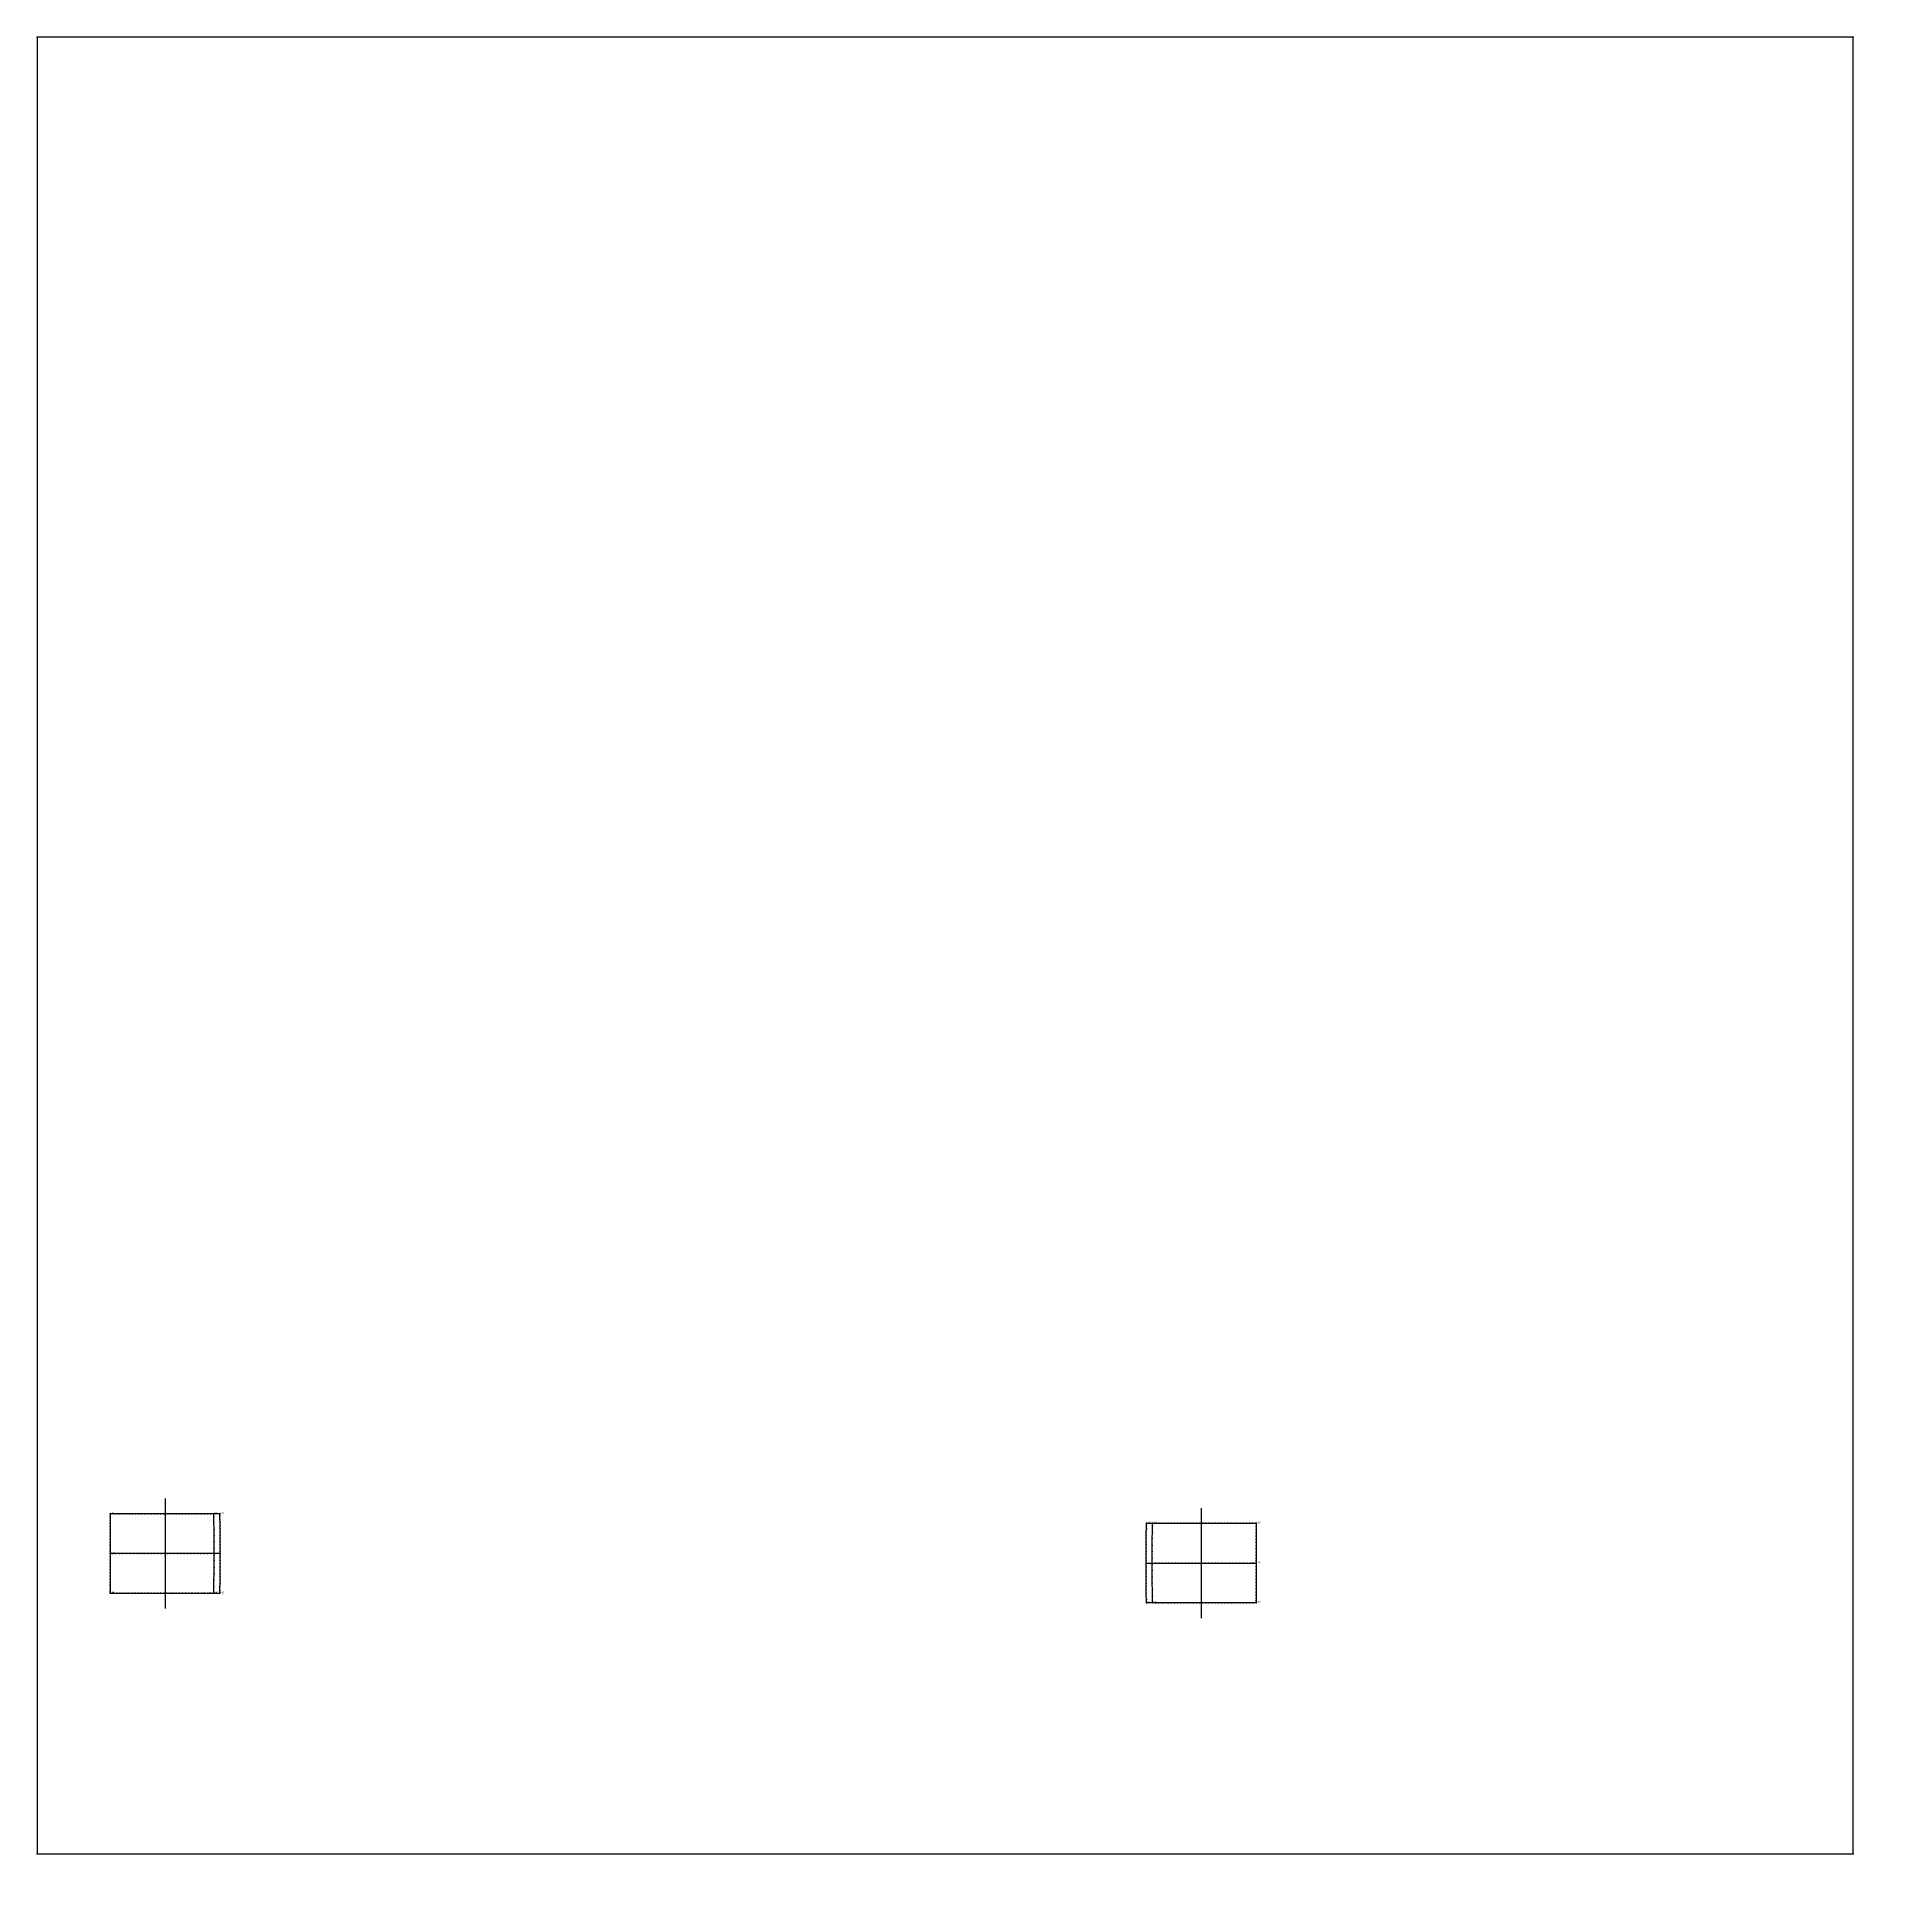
# Model space of a CAD drawing. Extents: x -115 to 188, y 0 to 491.
# Drawn here: x -115.1 to 187.9, y 187.2 to 491 of the extents above; entities that cross this region are included whole.
import ezdxf

# ---------------------------------------------------------------- set-up
doc = ezdxf.new("R2010")
doc.units = 0

# ---------------------------------------------------------------- blocks, each defined once
blk = doc.blocks.new('BoundingBox_49')
at = {"layer": '1'}
blk.add_lwpolyline([(-115.079544, 193.916321), (182.032059, 193.916321), (182.032059, 491.027893), (-115.079544, 491.027893)], close=True, dxfattribs=at)
at = {"layer": '2'}
for p in [(-115.079544, 491.027893), (182.032059, 491.027893), (-115.079544, 193.916321), (182.032059, 193.916321)]:
    blk.add_point(p, dxfattribs=at)
blk = doc.blocks.new('M2-zuoxiukou_M')
at = {"layer": '1'}
blk.add_lwpolyline([(66.406906, 234.984299), (66.397186, 235.510162), (66.388199, 236.048447), (66.380096, 236.578812), (66.372406, 237.131607), (66.36554, 237.67868), (66.359703, 238.198715), (66.354332, 238.745529), (66.349609, 239.314362), (66.346169, 239.826431), (66.343491, 240.348511), (66.341736, 240.877426), (66.341003, 241.409988), (66.341286, 241.866959), (66.342621, 242.397842), (66.344917, 242.923248), (66.348045, 243.439987), (66.351883, 243.944885), (66.356949, 244.503296), (66.362579, 245.037323), (66.368568, 245.54216), (66.375496, 246.069321), (66.38311, 246.596451), (66.390953, 247.094269), (66.399345, 247.584641), (66.406906, 247.988083), (67.925697, 247.98822), (68.44249, 247.98819), (68.947472, 247.988159), (69.454826, 247.988129), (69.9673, 247.988083), (70.46875, 247.988052), (70.972794, 247.988022), (71.484306, 247.987991), (71.995819, 247.987961), (72.507332, 247.98793), (73.018845, 247.9879), (73.530365, 247.987869), (74.041885, 247.987839), (74.573463, 247.987808), (75.084999, 247.987778), (75.596542, 247.987747), (76.108086, 247.987717), (76.619637, 247.987686), (77.131172, 247.987656), (77.631424, 247.98764), (78.14296, 247.98761), (78.654488, 247.987579), (79.166008, 247.987534), (79.677528, 247.987503), (80.189056, 247.987473), (80.700577, 247.987442), (81.219063, 247.987411), (81.723915, 247.987381), (82.242493, 247.98735), (82.758598, 247.98732), (83.275436, 247.987289), (83.771843, 247.987244), (84.262421, 247.987213), (84.367355, 247.987213), (84.362564, 247.460251), (84.358185, 246.940765), (84.353973, 246.40419), (84.350189, 245.879074), (84.346809, 245.36087), (84.343933, 244.857315), (84.341377, 244.326111), (84.339302, 243.806747), (84.33757, 243.276947), (84.336197, 242.758286), (84.335144, 242.253738), (84.334404, 241.753159), (84.334152, 241.487335), (84.334732, 240.947327), (84.33564, 240.428436), (84.336899, 239.893845), (84.338463, 239.370773), (84.340363, 238.854126), (84.342751, 238.323532), (84.345604, 237.800095), (84.348869, 237.279999), (84.352585, 236.749451), (84.356552, 236.230713), (84.360687, 235.727768), (84.365051, 235.233795), (84.367355, 234.987457), (83.834877, 234.98735), (83.306183, 234.987259), (82.790993, 234.987167), (82.274849, 234.987061), (81.755089, 234.986969), (81.248268, 234.986877), (80.737167, 234.986786), (80.222908, 234.986694), (79.708633, 234.986603), (79.194366, 234.986511), (78.680099, 234.98642), (78.16584, 234.986343), (77.651573, 234.986252), (77.14608, 234.98616), (76.631828, 234.986084), (76.117577, 234.985992), (75.603325, 234.985901), (75.089081, 234.985809), (74.574829, 234.985718), (74.055626, 234.985626), (73.541374, 234.985535), (73.027122, 234.985443), (72.512871, 234.985352), (71.998619, 234.98526), (71.48436, 234.985168), (70.964401, 234.985077), (70.453796, 234.984985), (69.924416, 234.984894), (69.418694, 234.984802), (68.920448, 234.984726), (68.403625, 234.984634), (67.904594, 234.984558)], close=True, dxfattribs=at)
at = {"layer": '2'}
for p in [(66.406906, 247.988083), (67.406906, 247.988251), (84.367355, 247.987213), (84.367355, 247.987213), (66.341049, 241.486313), (84.334152, 241.487335), (84.334152, 241.487335), (84.334152, 241.487335), (66.406906, 234.984299), (67.406906, 234.984467), (67.406906, 234.984467), (84.367355, 234.987457), (84.367355, 234.987457)]:
    blk.add_point(p, dxfattribs=at)
at = {"layer": '3'}
for p in [(66.38311, 246.596451), (66.390953, 247.094269), (66.399345, 247.584641), (67.382118, 246.530212), (67.398117, 247.515182), (67.925697, 247.98822), (68.44249, 247.98819), (68.44249, 247.98819), (68.947472, 247.988159), (69.454826, 247.988129), (69.474396, 247.988113), (69.9673, 247.988083), (70.46875, 247.988052), (70.500481, 247.988052), (70.972794, 247.988022), (71.484306, 247.987991), (71.53759, 247.987991), (71.995819, 247.987961), (72.507332, 247.98793), (72.560616, 247.98793), (73.018845, 247.9879), (73.530365, 247.987869), (73.583649, 247.987869), (74.041885, 247.987839), (74.573463, 247.987808), (74.605438, 247.987808), (75.084999, 247.987778), (75.596542, 247.987747), (75.628517, 247.987747), (76.108086, 247.987717), (76.619637, 247.987686), (76.651604, 247.987686), (77.131172, 247.987656), (77.631424, 247.98764), (77.674057, 247.987625), (78.14296, 247.98761), (78.654488, 247.987579), (78.697113, 247.987564), (79.166008, 247.987534), (79.677528, 247.987503), (79.720161, 247.987503), (80.189056, 247.987473), (80.700577, 247.987442), (80.743202, 247.987442), (81.219063, 247.987411), (81.723915, 247.987381), (81.744675, 247.987381), (82.242493, 247.98735), (82.758598, 247.98732), (82.767746, 247.98732), (83.275436, 247.987289), (83.771843, 247.987244), (83.771843, 247.987244), (84.262421, 247.987213), (84.353973, 246.40419), (84.358185, 246.940765), (84.358185, 246.940765), (84.362564, 247.460251), (66.348045, 243.439987), (66.351883, 243.944885), (66.356949, 244.503296), (66.362579, 245.037323), (66.368568, 245.54216), (66.375496, 246.069321), (67.347717, 243.391403), (67.356277, 244.434906), (67.367805, 245.480988), (84.33757, 243.276947), (84.339302, 243.806747), (84.339485, 243.855377), (84.341377, 244.326111), (84.343933, 244.857315), (84.344055, 244.880417), (84.346809, 245.36087), (84.350189, 245.879074), (84.350525, 245.927246), (66.341003, 241.409988), (66.341286, 241.866959), (66.341736, 240.877426), (66.342621, 242.397842), (66.343491, 240.348511), (66.344917, 242.923248), (67.340988, 241.486359), (67.34108, 241.283203), (67.342293, 242.297211), (67.343826, 240.273605), (67.890121, 241.486389), (68.424812, 241.486404), (68.978104, 241.48645), (69.523819, 241.486481), (70.077766, 241.486511), (70.620674, 241.486526), (71.136543, 241.486557), (71.682037, 241.486603), (72.255501, 241.486633), (72.778908, 241.486649), (73.321373, 241.486679), (73.881767, 241.486694), (74.458992, 241.486755), (74.966301, 241.486771), (75.484474, 241.486801), (76.012802, 241.486816), (76.550591, 241.486847), (77.097145, 241.486893), (77.651772, 241.486923), (78.213753, 241.486938), (78.782425, 241.487), (79.357063, 241.487015), (79.936989, 241.487061), (80.5215, 241.487091), (81.109901, 241.487137), (81.701485, 241.487167), (82.29557, 241.487213), (82.891449, 241.487244), (83.488426, 241.487289), (83.835152, 241.487305), (84.029572, 241.487305), (84.334404, 241.753159), (84.334541, 241.863266), (84.334732, 240.947327), (84.335144, 242.253738), (84.33564, 240.428436), (84.335663, 240.418686), (84.336197, 242.758286), (84.336418, 242.851089), (66.346169, 239.826431), (66.349609, 239.314362), (66.354332, 238.745529), (66.359703, 238.198715), (66.36554, 237.67868), (66.372406, 237.131607), (67.350533, 239.194443), (67.35994, 238.176651), (67.372925, 237.093033), (84.336899, 239.893845), (84.338341, 239.406799), (84.338463, 239.370773), (84.340363, 238.854126), (84.34256, 238.361603), (84.342751, 238.323532), (84.345604, 237.800095), (84.348465, 237.340912), (84.348869, 237.279999), (66.380096, 236.578812), (66.388199, 236.048447), (66.397186, 235.510162), (67.387962, 236.063385), (67.904594, 234.984558), (67.998962, 234.984573), (68.403625, 234.984634), (68.920448, 234.984726), (69.009285, 234.984741), (69.418694, 234.984802), (69.924416, 234.984894), (70.016411, 234.984909), (70.453796, 234.984985), (70.964401, 234.985077), (71.028633, 234.985092), (71.48436, 234.985168), (71.998619, 234.98526), (72.030754, 234.98526), (72.512871, 234.985352), (73.027122, 234.985443), (73.059265, 234.985458), (73.541374, 234.985535), (74.055626, 234.985626), (74.087769, 234.985641), (74.574829, 234.985718), (75.089081, 234.985809), (75.099792, 234.985809), (75.603325, 234.985901), (76.117577, 234.985992), (76.128288, 234.985992), (76.631828, 234.986084), (77.14608, 234.98616), (77.156792, 234.98616), (77.651573, 234.986252), (78.16584, 234.986343), (78.197975, 234.986343), (78.680099, 234.98642), (79.194366, 234.986511), (79.226509, 234.986526), (79.708633, 234.986603), (80.222908, 234.986694), (80.255043, 234.986694), (80.737167, 234.986786), (81.248268, 234.986877), (81.258926, 234.986877), (81.755089, 234.986969), (82.274849, 234.987061), (82.29467, 234.987076), (82.790993, 234.987167), (83.306183, 234.987259), (83.306183, 234.987259), (83.834877, 234.98735), (84.352585, 236.749451), (84.355736, 236.333893), (84.356552, 236.230713), (84.360687, 235.727768), (84.364014, 235.347702), (84.365051, 235.233795)]:
    blk.add_point(p, dxfattribs=at)
at = {"layer": '7'}
blk.add_line((75.354179, 250.486267), (75.354179, 232.486267), dxfattribs=at)
at = {"layer": '8'}
blk.add_lwpolyline([(67.406906, 234.984467), (67.387962, 236.063385), (67.372925, 237.093033), (67.35994, 238.176651), (67.350533, 239.194443), (67.343826, 240.273605), (67.34108, 241.283203), (67.342293, 242.297211), (67.347717, 243.391403), (67.356277, 244.434906), (67.367805, 245.480988), (67.382118, 246.530212), (67.398117, 247.515182), (67.406906, 247.988251), (68.44249, 247.98819), (69.474396, 247.988113), (70.500481, 247.988052), (71.53759, 247.987991), (72.560616, 247.98793), (73.583649, 247.987869), (74.605438, 247.987808), (75.628517, 247.987747), (76.651604, 247.987686), (77.674057, 247.987625), (78.697113, 247.987564), (79.720161, 247.987503), (80.743202, 247.987442), (81.744675, 247.987381), (82.767746, 247.98732), (83.771843, 247.987244), (84.367355, 247.987213), (84.358185, 246.940765), (84.350525, 245.927246), (84.344055, 244.880417), (84.339485, 243.855377), (84.336418, 242.851089), (84.334541, 241.863266), (84.334152, 241.487335), (84.335663, 240.418686), (84.338341, 239.406799), (84.34256, 238.361603), (84.348465, 237.340912), (84.355736, 236.333893), (84.364014, 235.347702), (84.367355, 234.987457), (83.306183, 234.987259), (82.29467, 234.987076), (81.258926, 234.986877), (80.255043, 234.986694), (79.226509, 234.986526), (78.197975, 234.986343), (77.156792, 234.98616), (76.128288, 234.985992), (75.099792, 234.985809), (74.087769, 234.985641), (73.059265, 234.985458), (72.030754, 234.98526), (71.028633, 234.985092), (70.016411, 234.984909), (69.009285, 234.984741), (67.998962, 234.984573), (67.406906, 234.984467)], close=True, dxfattribs=at)
blk.add_lwpolyline([(66.341049, 241.486313), (67.340988, 241.486359), (67.890121, 241.486389), (68.424812, 241.486404), (68.978104, 241.48645), (69.523819, 241.486481), (70.077766, 241.486511), (70.620674, 241.486526), (71.136543, 241.486557), (71.682037, 241.486603), (72.255501, 241.486633), (72.778908, 241.486649), (73.321373, 241.486679), (73.881767, 241.486694), (74.458992, 241.486755), (74.966301, 241.486771), (75.484474, 241.486801), (76.012802, 241.486816), (76.550591, 241.486847), (77.097145, 241.486893), (77.651772, 241.486923), (78.213753, 241.486938), (78.782425, 241.487), (79.357063, 241.487015), (79.936989, 241.487061), (80.5215, 241.487091), (81.109901, 241.487137), (81.701485, 241.487167), (82.29557, 241.487213), (82.891449, 241.487244), (83.488426, 241.487289), (83.835152, 241.487305), (84.029572, 241.487305), (84.334152, 241.487335)], dxfattribs=at)
at = {"layer": '1'}
for s, p in [('# 86', (66.406906, 247.988083)), ('# 87', (84.367355, 247.987213)), ('# 88', (84.334152, 241.487335)), ('# 85', (66.406906, 234.984299)), ('# 89', (84.367355, 234.987457))]:
    blk.add_text(s, height=0.25, dxfattribs=at).set_placement(p)
at = {"layer": '8'}
for s, p in [('# 81', (67.406906, 247.988251)), ('# 82', (84.367355, 247.987213)), ('# 83', (84.334152, 241.487335)), ('# 80', (67.406906, 234.984467)), ('# 80', (67.406906, 234.984467)), ('# 84', (84.367355, 234.987457))]:
    blk.add_text(s, height=0.25, dxfattribs=at).set_placement(p)
blk = doc.blocks.new('M2-youxiukou_M')
at = {"layer": '1'}
blk.add_lwpolyline([(-85.181465, 236.554932), (-85.171745, 237.080795), (-85.16275, 237.61908), (-85.154655, 238.149445), (-85.146965, 238.70224), (-85.140099, 239.249313), (-85.134262, 239.769348), (-85.128891, 240.316162), (-85.124168, 240.884995), (-85.120728, 241.397064), (-85.11805, 241.919144), (-85.116295, 242.448059), (-85.115562, 242.980621), (-85.115845, 243.437592), (-85.11718, 243.968475), (-85.119476, 244.493881), (-85.122604, 245.01062), (-85.126434, 245.515518), (-85.131508, 246.073944), (-85.137138, 246.607956), (-85.143127, 247.112793), (-85.150055, 247.639954), (-85.157669, 248.167084), (-85.165512, 248.664902), (-85.173904, 249.155273), (-85.181465, 249.558716), (-86.700256, 249.558853), (-87.217049, 249.558823), (-87.722031, 249.558792), (-88.229385, 249.558762), (-88.741859, 249.558716), (-89.243309, 249.558685), (-89.747353, 249.558655), (-90.258865, 249.558624), (-90.770378, 249.558594), (-91.281891, 249.558563), (-91.793404, 249.558533), (-92.304924, 249.558502), (-92.816444, 249.558472), (-93.348022, 249.558441), (-93.859558, 249.558411), (-94.371101, 249.55838), (-94.882645, 249.55835), (-95.394196, 249.558319), (-95.905731, 249.558289), (-96.405983, 249.558273), (-96.917519, 249.558243), (-97.429047, 249.558212), (-97.940567, 249.558167), (-98.452087, 249.558136), (-98.963615, 249.558105), (-99.475136, 249.558075), (-99.993622, 249.558044), (-100.498474, 249.558014), (-101.017052, 249.557983), (-101.533157, 249.557953), (-102.049995, 249.557922), (-102.546402, 249.557877), (-103.03698, 249.557846), (-103.141914, 249.557846), (-103.137123, 249.030884), (-103.132744, 248.511398), (-103.12854, 247.974823), (-103.124748, 247.449707), (-103.121368, 246.931503), (-103.118492, 246.427948), (-103.115936, 245.896744), (-103.113861, 245.37738), (-103.112129, 244.84758), (-103.110756, 244.328918), (-103.109711, 243.824371), (-103.108963, 243.323792), (-103.108711, 243.057968), (-103.109291, 242.51796), (-103.110199, 241.999069), (-103.111458, 241.464478), (-103.113022, 240.941406), (-103.114929, 240.424759), (-103.11731, 239.894165), (-103.120163, 239.370728), (-103.123428, 238.850632), (-103.127144, 238.320084), (-103.131111, 237.801346), (-103.135254, 237.298401), (-103.13961, 236.804428), (-103.141914, 236.55809), (-102.609436, 236.557983), (-102.080742, 236.557892), (-101.565552, 236.5578), (-101.049408, 236.557693), (-100.529648, 236.557602), (-100.022827, 236.55751), (-99.511726, 236.557419), (-98.997467, 236.557327), (-98.483192, 236.557236), (-97.968925, 236.557144), (-97.454659, 236.557053), (-96.940399, 236.556976), (-96.426132, 236.556885), (-95.920639, 236.556793), (-95.406387, 236.556717), (-94.892136, 236.556625), (-94.377884, 236.556534), (-93.86364, 236.556442), (-93.349388, 236.556351), (-92.830185, 236.556259), (-92.315933, 236.556168), (-91.801682, 236.556076), (-91.28743, 236.555984), (-90.773178, 236.555893), (-90.258919, 236.555801), (-89.73896, 236.55571), (-89.228355, 236.555618), (-88.698975, 236.555527), (-88.193253, 236.555435), (-87.695007, 236.555359), (-87.178185, 236.555267), (-86.679153, 236.555191)], close=True, dxfattribs=at)
at = {"layer": '2'}
for p in [(-103.141914, 249.557846), (-103.141914, 249.557846), (-86.181465, 249.558884), (-85.181465, 249.558716), (-103.108711, 243.057968), (-103.108711, 243.057968), (-103.108711, 243.057968), (-85.115608, 243.056946), (-103.141914, 236.55809), (-103.141914, 236.55809), (-86.181465, 236.555099), (-86.181465, 236.555099), (-85.181465, 236.554932)]:
    blk.add_point(p, dxfattribs=at)
at = {"layer": '3'}
for p in [(-103.03698, 249.557846), (-102.546402, 249.557877), (-102.546402, 249.557877), (-102.049995, 249.557922), (-101.542305, 249.557953), (-101.533157, 249.557953), (-101.017052, 249.557983), (-100.519234, 249.558014), (-100.498474, 249.558014), (-99.993622, 249.558044), (-99.517761, 249.558075), (-99.475136, 249.558075), (-98.963615, 249.558105), (-98.49472, 249.558136), (-98.452087, 249.558136), (-97.940567, 249.558167), (-97.471672, 249.558197), (-97.429047, 249.558212), (-96.917519, 249.558243), (-96.448616, 249.558258), (-96.405983, 249.558273), (-95.905731, 249.558289), (-95.426163, 249.558319), (-95.394196, 249.558319), (-94.882645, 249.55835), (-94.403076, 249.55838), (-94.371101, 249.55838), (-93.859558, 249.558411), (-93.379997, 249.558441), (-93.348022, 249.558441), (-92.816444, 249.558472), (-92.358208, 249.558502), (-92.304924, 249.558502), (-91.793404, 249.558533), (-91.335175, 249.558563), (-91.281891, 249.558563), (-90.770378, 249.558594), (-90.312149, 249.558624), (-90.258865, 249.558624), (-89.747353, 249.558655), (-89.27504, 249.558685), (-89.243309, 249.558685), (-88.741859, 249.558716), (-88.248955, 249.558746), (-88.229385, 249.558762), (-87.722031, 249.558792), (-87.217049, 249.558823), (-87.217049, 249.558823), (-86.700256, 249.558853), (-85.173904, 249.155273), (-103.137123, 249.030884), (-103.132744, 248.511398), (-103.132744, 248.511398), (-103.12854, 247.974823), (-103.125084, 247.497879), (-103.124748, 247.449707), (-103.121368, 246.931503), (-103.118614, 246.45105), (-103.118492, 246.427948), (-86.172668, 249.085815), (-86.156677, 248.100845), (-86.142365, 247.05162), (-85.165512, 248.664902), (-85.157669, 248.167084), (-85.150055, 247.639954), (-85.143127, 247.112793), (-85.137138, 246.607956), (-103.115936, 245.896744), (-103.114044, 245.42601), (-103.113861, 245.37738), (-103.112129, 244.84758), (-103.110977, 244.421722), (-103.110756, 244.328918), (-103.109711, 243.824371), (-103.1091, 243.433899), (-103.108963, 243.323792), (-102.804131, 243.057938), (-102.609711, 243.057938), (-102.262985, 243.057922), (-101.666008, 243.057877), (-101.070129, 243.057846), (-100.476044, 243.0578), (-99.88446, 243.05777), (-99.296059, 243.057724), (-98.711548, 243.057693), (-98.131622, 243.057648), (-97.556984, 243.057632), (-96.988312, 243.057571), (-96.426331, 243.057556), (-95.871704, 243.057526), (-95.32515, 243.05748), (-94.787361, 243.057449), (-94.259033, 243.057434), (-93.74086, 243.057404), (-93.233551, 243.057388), (-92.656326, 243.057327), (-92.095932, 243.057312), (-91.553467, 243.057281), (-91.03006, 243.057266), (-90.456596, 243.057236), (-89.911102, 243.05719), (-89.395233, 243.057159), (-88.852325, 243.057144), (-88.298378, 243.057114), (-87.752663, 243.057083), (-87.199371, 243.057037), (-86.66468, 243.057022), (-86.130836, 246.005539), (-86.122276, 244.962036), (-86.116852, 243.867844), (-86.115547, 243.056992), (-85.131508, 246.073944), (-85.126434, 245.515518), (-85.122604, 245.01062), (-85.119476, 244.493881), (-85.11718, 243.968475), (-85.115845, 243.437592), (-103.114929, 240.424759), (-103.113022, 240.941406), (-103.1129, 240.977432), (-103.111458, 241.464478), (-103.110222, 241.989319), (-103.110199, 241.999069), (-103.109291, 242.51796), (-86.125092, 240.765076), (-86.118378, 241.844238), (-86.115631, 242.853836), (-85.128891, 240.316162), (-85.124168, 240.884995), (-85.120728, 241.397064), (-85.11805, 241.919144), (-85.116295, 242.448059), (-85.115562, 242.980621), (-103.135254, 237.298401), (-103.131111, 237.801346), (-103.130295, 237.904526), (-103.127144, 238.320084), (-103.123428, 238.850632), (-103.123024, 238.911545), (-103.120163, 239.370728), (-103.11731, 239.894165), (-103.117126, 239.932236), (-86.162521, 237.634018), (-86.147484, 238.663666), (-86.134499, 239.747284), (-85.171745, 237.080795), (-85.16275, 237.61908), (-85.154655, 238.149445), (-85.146965, 238.70224), (-85.140099, 239.249313), (-85.134262, 239.769348), (-103.13961, 236.804428), (-103.13858, 236.918335), (-102.609436, 236.557983), (-102.080742, 236.557892), (-102.080742, 236.557892), (-101.565552, 236.5578), (-101.069229, 236.557709), (-101.049408, 236.557693), (-100.529648, 236.557602), (-100.033485, 236.55751), (-100.022827, 236.55751), (-99.511726, 236.557419), (-99.029602, 236.557327), (-98.997467, 236.557327), (-98.483192, 236.557236), (-98.001068, 236.557159), (-97.968925, 236.557144), (-97.454659, 236.557053), (-96.972534, 236.556976), (-96.940399, 236.556976), (-96.426132, 236.556885), (-95.931351, 236.556793), (-95.920639, 236.556793), (-95.406387, 236.556717), (-94.902847, 236.556625), (-94.892136, 236.556625), (-94.377884, 236.556534), (-93.874352, 236.556442), (-93.86364, 236.556442), (-93.349388, 236.556351), (-92.862328, 236.556274), (-92.830185, 236.556259), (-92.315933, 236.556168), (-91.833824, 236.556091), (-91.801682, 236.556076), (-91.28743, 236.555984), (-90.805313, 236.555893), (-90.773178, 236.555893), (-90.258919, 236.555801), (-89.803192, 236.555725), (-89.73896, 236.55571), (-89.228355, 236.555618), (-88.79097, 236.555542), (-88.698975, 236.555527), (-88.193253, 236.555435), (-87.783844, 236.555374), (-87.695007, 236.555359), (-87.178185, 236.555267), (-86.773521, 236.555206), (-86.679153, 236.555191)]:
    blk.add_point(p, dxfattribs=at)
at = {"layer": '7'}
blk.add_line((-94.128738, 252.05687), (-94.128738, 234.05687), dxfattribs=at)
at = {"layer": '8'}
blk.add_lwpolyline([(-86.181465, 236.555099), (-86.162521, 237.634018), (-86.147484, 238.663666), (-86.134499, 239.747284), (-86.125092, 240.765076), (-86.118378, 241.844238), (-86.115631, 242.853836), (-86.116852, 243.867844), (-86.122276, 244.962036), (-86.130836, 246.005539), (-86.142365, 247.05162), (-86.156677, 248.100845), (-86.172668, 249.085815), (-86.181465, 249.558884), (-87.217049, 249.558823), (-88.248955, 249.558746), (-89.27504, 249.558685), (-90.312149, 249.558624), (-91.335175, 249.558563), (-92.358208, 249.558502), (-93.379997, 249.558441), (-94.403076, 249.55838), (-95.426163, 249.558319), (-96.448616, 249.558258), (-97.471672, 249.558197), (-98.49472, 249.558136), (-99.517761, 249.558075), (-100.519234, 249.558014), (-101.542305, 249.557953), (-102.546402, 249.557877), (-103.141914, 249.557846), (-103.132744, 248.511398), (-103.125084, 247.497879), (-103.118614, 246.45105), (-103.114044, 245.42601), (-103.110977, 244.421722), (-103.1091, 243.433899), (-103.108711, 243.057968), (-103.110222, 241.989319), (-103.1129, 240.977432), (-103.117126, 239.932236), (-103.123024, 238.911545), (-103.130295, 237.904526), (-103.13858, 236.918335), (-103.141914, 236.55809), (-102.080742, 236.557892), (-101.069229, 236.557709), (-100.033485, 236.55751), (-99.029602, 236.557327), (-98.001068, 236.557159), (-96.972534, 236.556976), (-95.931351, 236.556793), (-94.902847, 236.556625), (-93.874352, 236.556442), (-92.862328, 236.556274), (-91.833824, 236.556091), (-90.805313, 236.555893), (-89.803192, 236.555725), (-88.79097, 236.555542), (-87.783844, 236.555374), (-86.773521, 236.555206), (-86.181465, 236.555099)], close=True, dxfattribs=at)
blk.add_lwpolyline([(-85.115608, 243.056946), (-86.115547, 243.056992), (-86.66468, 243.057022), (-87.199371, 243.057037), (-87.752663, 243.057083), (-88.298378, 243.057114), (-88.852325, 243.057144), (-89.395233, 243.057159), (-89.911102, 243.05719), (-90.456596, 243.057236), (-91.03006, 243.057266), (-91.553467, 243.057281), (-92.095932, 243.057312), (-92.656326, 243.057327), (-93.233551, 243.057388), (-93.74086, 243.057404), (-94.259033, 243.057434), (-94.787361, 243.057449), (-95.32515, 243.05748), (-95.871704, 243.057526), (-96.426331, 243.057556), (-96.988312, 243.057571), (-97.556984, 243.057632), (-98.131622, 243.057648), (-98.711548, 243.057693), (-99.296059, 243.057724), (-99.88446, 243.05777), (-100.476044, 243.0578), (-101.070129, 243.057846), (-101.666008, 243.057877), (-102.262985, 243.057922), (-102.609711, 243.057938), (-102.804131, 243.057938), (-103.108711, 243.057968)], dxfattribs=at)
at = {"layer": '1'}
for s, p in [('# 87', (-103.141914, 249.557846)), ('# 86', (-85.181465, 249.558716)), ('# 88', (-103.108711, 243.057968)), ('# 89', (-103.141914, 236.55809)), ('# 85', (-85.181465, 236.554932))]:
    blk.add_text(s, height=0.25, dxfattribs=at).set_placement(p)
at = {"layer": '8'}
for s, p in [('# 82', (-103.141914, 249.557846)), ('# 81', (-86.181465, 249.558884)), ('# 83', (-103.108711, 243.057968)), ('# 84', (-103.141914, 236.55809)), ('# 80', (-86.181465, 236.555099)), ('# 80', (-86.181465, 236.555099))]:
    blk.add_text(s, height=0.25, dxfattribs=at).set_placement(p)

msp = doc.modelspace()

# ---------------------------------------------------------------- block references
at = {"layer": '1'}
for name in ['BoundingBox_49', 'M2-youxiukou_M', 'M2-zuoxiukou_M']:
    msp.add_blockref(name, (0, 0), dxfattribs=at)

doc.saveas('drawing.dxf')
